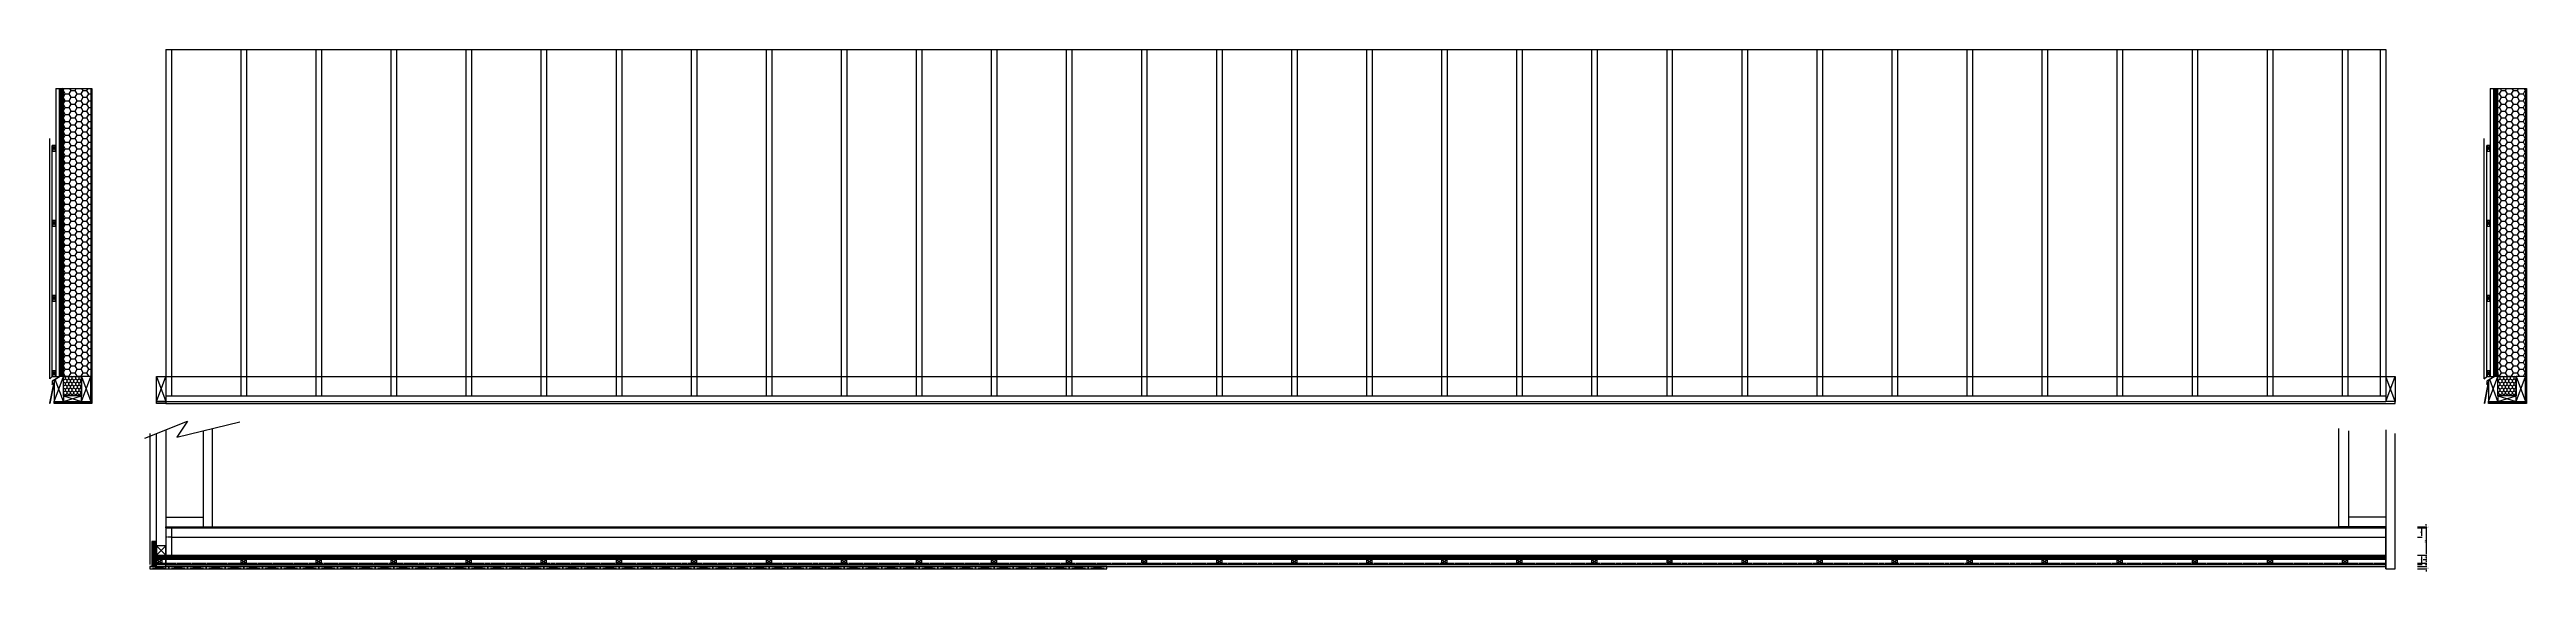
# Model space of a CAD drawing. Header units: millimetres. Extents: x -21175 to -1372, y -2274 to 1893.
import ezdxf

# ---------------------------------------------------------------- set-up
doc = ezdxf.new("R2010")
doc.units = ezdxf.units.MM
doc.linetypes.add('ACAD_ISO02W100', pattern=[15, 12, -3])
doc.layers.get('0').update_dxf_attribs({"lineweight": 25, "true_color": 0xffffff})
doc.layers.get('Defpoints').update_dxf_attribs({"true_color": 0xffffff})
for name, color, linetype, lineweight, true_color in [('ardoise', 253, 'Continuous', 25, 0xa0a0a4), ('cotes', 178, 'Continuous', 25, 0x000000), ('larmier', 1, 'Continuous', 25, 0xff0000), ('Madrier', 1, 'Continuous', 25, 0xff0000)]:
    doc.layers.add(name, color=color, linetype=linetype, lineweight=lineweight, true_color=true_color)
doc.styles.add('QCADDimTextStyle', font='txt')
doc.dimstyles.new('QCADDimStyle', dxfattribs={"dimtxt": 10, "dimasz": 10, "dimexe": 5, "dimexo": 2.5, "dimgap": 2.5, "dimtad": 1, "dimtoh": 1, "dimdec": 4, "dimzin": 0, "dimdsep": 46, "dimtxsty": 'QCADDimTextStyle', "dimcen": 0.09, "dimadec": 0, "dimazin": 0, "dimtfac": 1, "dimtdec": 4, "dimtofl": 0, "dimtmove": 0, "dimatfit": 3, "dimfxl": 1, "dimtolj": 1, "dimtzin": 0, "dimarcsym": 0})

# ---------------------------------------------------------------- blocks, each defined once
blk = doc.blocks.new('tasseau')
for p, q in [((0, 45), (-27, 45)), ((-27, 45), (-27, 0)), ((-27, 0), (0, 45)), ((-27, 45), (0, 0)), ((-27, 0), (0, 0)), ((0, 0), (0, 45))]:
    blk.add_line(p, q)
blk = doc.blocks.new('*D7')
at = {"layer": 'cotes', "color": 0, "lineweight": -2}
for p, q in [((-2243, -1917), (-2168, -1917)), ((-2243, -1925), (-2168, -1925)), ((-2173, -1907), (-2173, -1897)), ((-2173, -1935), (-2173, -1945))]:
    blk.add_line(p, q, dxfattribs=at)
at = {"layer": 'cotes', "color": 0}
for points in [[(-2175, -1907), (-2172, -1907), (-2173, -1917)], [(-2172, -1935), (-2175, -1935), (-2173, -1925)]]:
    blk.add_solid(points, dxfattribs=at)
at = {"layer": 'Defpoints', "color": 0}
for p in [(-2246, -1917), (-2246, -1925), (-2173, -1925)]:
    blk.add_point(p, dxfattribs=at)
at = {"layer": 'cotes', "color": 0, "insert": (-2160, -1921), "char_height": 10, "attachment_point": 5, "style": 'QCADDimTextStyle'}
blk.add_mtext('\\A1;8', dxfattribs=at)
blk = doc.blocks.new('*D8')
at = {"layer": 'cotes', "color": 0, "lineweight": -2}
for p, q in [((-2243, -1925), (-2205, -1925)), ((-2210, -1935), (-2210, -1990)), ((-2243, -2000), (-2205, -2000))]:
    blk.add_line(p, q, dxfattribs=at)
at = {"layer": 'cotes', "color": 0}
for points in [[(-2208, -1935), (-2212, -1935), (-2210, -1925)], [(-2212, -1990), (-2208, -1990), (-2210, -2000)]]:
    blk.add_solid(points, dxfattribs=at)
at = {"layer": 'Defpoints', "color": 0}
for p in [(-2246, -1925), (-2246, -2000), (-2210, -2000)]:
    blk.add_point(p, dxfattribs=at)
at = {"layer": 'cotes', "color": 0, "insert": (-2218, -1962), "char_height": 10, "attachment_point": 5, "rotation": 90, "style": 'QCADDimTextStyle'}
blk.add_mtext('\\A1;75', dxfattribs=at)
blk = doc.blocks.new('*D9')
at = {"layer": 'cotes', "color": 0, "lineweight": -2}
for p, q in [((-2243, -1925), (-2168, -1925)), ((-2173, -1935), (-2173, -2135)), ((-2243, -2145), (-2168, -2145))]:
    blk.add_line(p, q, dxfattribs=at)
at = {"layer": 'cotes', "color": 0}
for points in [[(-2172, -1935), (-2175, -1935), (-2173, -1925)], [(-2175, -2135), (-2172, -2135), (-2173, -2145)]]:
    blk.add_solid(points, dxfattribs=at)
at = {"layer": 'Defpoints', "color": 0}
for p in [(-2246, -1925), (-2246, -2145), (-2173, -2145)]:
    blk.add_point(p, dxfattribs=at)
at = {"layer": 'cotes', "color": 0, "insert": (-2181, -2035), "char_height": 10, "attachment_point": 5, "rotation": 90, "style": 'QCADDimTextStyle'}
blk.add_mtext('\\A1;220', dxfattribs=at)
blk = doc.blocks.new('*D10')
at = {"layer": 'cotes', "color": 0, "lineweight": -2}
for p, q in [((-2198, -2145), (-2168, -2145)), ((-2173, -2155), (-2173, -2170)), ((-2198, -2180), (-2168, -2180))]:
    blk.add_line(p, q, dxfattribs=at)
at = {"layer": 'cotes', "color": 0}
for points in [[(-2172, -2155), (-2175, -2155), (-2173, -2145)], [(-2175, -2170), (-2172, -2170), (-2173, -2180)]]:
    blk.add_solid(points, dxfattribs=at)
at = {"layer": 'Defpoints', "color": 0}
for p in [(-2200, -2145), (-2200, -2180), (-2173, -2180)]:
    blk.add_point(p, dxfattribs=at)
at = {"layer": 'cotes', "color": 0, "insert": (-2181, -2162), "char_height": 10, "attachment_point": 5, "rotation": 90, "style": 'QCADDimTextStyle'}
blk.add_mtext('\\A1;35', dxfattribs=at)
blk = doc.blocks.new('*D11')
at = {"layer": 'cotes', "color": 0, "lineweight": -2}
for p, q in [((-2243, -2145), (-2205, -2145)), ((-2210, -2155), (-2210, -2210)), ((-2243, -2220), (-2205, -2220))]:
    blk.add_line(p, q, dxfattribs=at)
at = {"layer": 'cotes', "color": 0}
for points in [[(-2208, -2155), (-2212, -2155), (-2210, -2145)], [(-2212, -2210), (-2208, -2210), (-2210, -2220)]]:
    blk.add_solid(points, dxfattribs=at)
at = {"layer": 'Defpoints', "color": 0}
for p in [(-2246, -2145), (-2246, -2220), (-2210, -2220)]:
    blk.add_point(p, dxfattribs=at)
at = {"layer": 'cotes', "color": 0, "insert": (-2218, -2182), "char_height": 10, "attachment_point": 5, "rotation": 90, "style": 'QCADDimTextStyle'}
blk.add_mtext('\\A1;75', dxfattribs=at)
blk = doc.blocks.new('*D12')
at = {"layer": 'cotes', "color": 0, "lineweight": -2}
for p, q in [((-2195, -2180), (-2168, -2180)), ((-2195, -2207), (-2168, -2207)), ((-2173, -2190), (-2173, -2197))]:
    blk.add_line(p, q, dxfattribs=at)
at = {"layer": 'cotes', "color": 0}
for points in [[(-2172, -2190), (-2175, -2190), (-2173, -2180)], [(-2175, -2197), (-2172, -2197), (-2173, -2207)]]:
    blk.add_solid(points, dxfattribs=at)
at = {"layer": 'Defpoints', "color": 0}
for p in [(-2198, -2180), (-2198, -2207), (-2173, -2207)]:
    blk.add_point(p, dxfattribs=at)
at = {"layer": 'cotes', "color": 0, "insert": (-2181, -2194), "char_height": 10, "attachment_point": 5, "rotation": 90, "style": 'QCADDimTextStyle'}
blk.add_mtext('\\A1;27', dxfattribs=at)
blk = doc.blocks.new('*D13')
at = {"layer": 'cotes', "color": 0, "lineweight": -2}
for p, q in [((-2243, -2207), (-2168, -2207)), ((-2243, -2234), (-2168, -2234)), ((-2173, -2217), (-2173, -2224))]:
    blk.add_line(p, q, dxfattribs=at)
at = {"layer": 'cotes', "color": 0}
for points in [[(-2172, -2217), (-2175, -2217), (-2173, -2207)], [(-2175, -2224), (-2172, -2224), (-2173, -2234)]]:
    blk.add_solid(points, dxfattribs=at)
at = {"layer": 'Defpoints', "color": 0}
for p in [(-2246, -2207), (-2246, -2234), (-2173, -2234)]:
    blk.add_point(p, dxfattribs=at)
at = {"layer": 'cotes', "color": 0, "insert": (-2181, -2220), "char_height": 10, "attachment_point": 5, "rotation": 90, "style": 'QCADDimTextStyle'}
blk.add_mtext('\\A1;27', dxfattribs=at)
blk = doc.blocks.new('*D14')
at = {"layer": 'cotes', "color": 0, "lineweight": -2}
for p, q in [((-2243, -2234), (-2168, -2234)), ((-2243, -2254), (-2168, -2254)), ((-2173, -2224), (-2173, -2214)), ((-2173, -2264), (-2173, -2274))]:
    blk.add_line(p, q, dxfattribs=at)
at = {"layer": 'cotes', "color": 0}
for points in [[(-2175, -2224), (-2172, -2224), (-2173, -2234)], [(-2172, -2264), (-2175, -2264), (-2173, -2254)]]:
    blk.add_solid(points, dxfattribs=at)
at = {"layer": 'Defpoints', "color": 0}
for p in [(-2246, -2234), (-2246, -2254), (-2173, -2234)]:
    blk.add_point(p, dxfattribs=at)
at = {"layer": 'cotes', "color": 0, "insert": (-2160, -2244), "char_height": 10, "attachment_point": 5, "style": 'QCADDimTextStyle'}
blk.add_mtext('\\A1;20', dxfattribs=at)
blk = doc.blocks.new('tasseau_plan')
for p, q in [((45, 0), (0, 0)), ((0, 0), (0, -27)), ((0, -27), (45, 0)), ((0, 0), (45, -27)), ((45, -27), (45, 0)), ((0, -27), (45, -27))]:
    blk.add_line(p, q)
blk = doc.blocks.new('75x75')
for p, q in [((0, 75), (-75, 75)), ((-75, 75), (-75, 0)), ((-75, 75), (0, 0)), ((-75, 0), (0, 75)), ((-75, 0), (0, 0)), ((0, 0), (0, 75))]:
    blk.add_line(p, q)
blk = doc.blocks.new('bardage_vertical')
for p, q in [((150, 0), (0, 0)), ((0, 0), (0, -20)), ((0, -20), (150, 0)), ((0, 0), (150, -20)), ((150, -20), (150, 0)), ((0, -20), (150, -20))]:
    blk.add_line(p, q)
blk = doc.blocks.new('fibralith')
h = blk.add_hatch()
h.set_pattern_fill('JIS_WOOD', color=256, scale=5, style=0)
h.paths.add_polyline_path([(-35, 0), (0, 0), (0, 200), (-35, 200)], flags=0)
for p, q in [((0, 200), (-35, 200)), ((-35, 200), (-35, 0)), ((0, 0), (0, 200)), ((-35, 0), (0, 0))]:
    blk.add_line(p, q)
blk = doc.blocks.new('montant')
for p, q in [((0, 2765), (0, 0)), ((0, 2765), (45, 2765)), ((45, 2765), (45, 0)), ((0, 0), (45, 0))]:
    blk.add_line(p, q)

msp = doc.modelspace()

# ---------------------------------------------------------------- hatches: boundary and pattern name
h = msp.add_hatch()
h.set_pattern_fill('JIS_WOOD', color=256, scale=10, angle=90, style=0)
h.paths.add_polyline_path([(-21063.84737, -717), (-21098.84737, -717), (-21098.84737, 1583), (-21063.84737, 1583)], flags=0)
at = {"true_color": 0xffff00}
h = msp.add_hatch(dxfattribs=at)
h.set_pattern_fill('HONEY', color=2, scale=10, style=0)
h.paths.add_polyline_path([(-20918.84737, -717), (-21063.84737, -717), (-21063.84737, 1583), (-20843.84737, 1583), (-20843.84737, -717), (-20918.84737, -717)], flags=0)
h = msp.add_hatch()
h.set_pattern_fill('JIS_WOOD', color=256, scale=10, angle=90, style=0)
h.paths.add_polyline_path([(-20843.84737, -917), (-20843.84737, -717), (-20843.84737, 1583), (-20835.84737, 1583), (-20835.84737, -917)], flags=0)
h = msp.add_hatch()
h.set_pattern_fill('JIS_WOOD', color=256, scale=10, angle=90, style=0)
h.paths.add_polyline_path([(-1600, -717), (-1635, -717), (-1635, 1583), (-1600, 1583)], flags=0)
h = msp.add_hatch(dxfattribs=at)
h.set_pattern_fill('HONEY', color=2, scale=10, style=0)
h.paths.add_polyline_path([(-1455, -717), (-1600, -717), (-1600, 1583), (-1380, 1583), (-1380, -717), (-1455, -717)], flags=0)
h = msp.add_hatch()
h.set_pattern_fill('JIS_WOOD', color=256, scale=10, angle=90, style=0)
h.paths.add_polyline_path([(-1380, -917), (-1380, -717), (-1380, 1583), (-1372, 1583), (-1372, -917)], flags=0)
at = {"true_color": 0xff7f00}
h = msp.add_hatch(dxfattribs=at)
h.set_pattern_fill('HONEY', color=30, scale=5, angle=90, style=0)
h.paths.add_polyline_path([(-21063.84737, -717), (-20918.84737, -717), (-20918.84737, -872), (-21063.84737, -872)], flags=0)
h = msp.add_hatch(dxfattribs=at)
h.set_pattern_fill('HONEY', color=30, scale=5, angle=90, style=0)
h.paths.add_polyline_path([(-1600, -717), (-1455, -717), (-1455, -872), (-1600, -872)], flags=0)
h = msp.add_hatch()
h.set_pattern_fill('JIS_WOOD', color=256, scale=10, style=0)
h.paths.add_polyline_path([(-21138.84737, -917), (-20835.84737, -917), (-20835.84737, -932), (-21138.84737, -932)], flags=0)
h = msp.add_hatch()
h.set_pattern_fill('JIS_WOOD', color=256, scale=10, style=0)
h.paths.add_polyline_path([(-1675, -917), (-1372, -917), (-1372, -932), (-1675, -932)], flags=0)
h = msp.add_hatch()
h.set_pattern_fill('JIS_WOOD', color=256, scale=5, angle=90, style=0)
h.paths.add_polyline_path([(-20245.79555, -1917), (-2495.79555, -1917), (-2495.79555, -1925), (-20245.79555, -1925)], flags=0)
h = msp.add_hatch()
h.set_pattern_fill('JIS_WOOD', color=256, scale=5, angle=90, style=0)
h.paths.add_polyline_path([(-2495.79555, -2180), (-2495.79555, -2145), (-20320.68919, -2144.88086), (-20320.79555, -2180)], flags=0)

# ---------------------------------------------------------------- linework, layer by layer
for p, q in [((-20245.79555, 1893), (-2495.79555, 1893)), ((-2540.79555, 1893), (-2540.79555, -872)), ((-2495.79555, 1893), (-2495.79555, -872)), ((-21125.84737, 1583), (-21125.84737, -717)), ((-21125.84737, 1583), (-21098.84737, 1583)), ((-21098.84737, 1583), (-21098.84737, -717)), ((-21098.84737, 1583), (-21063.84737, 1583)), ((-21063.84737, -717), (-21063.84737, 1583)), ((-21063.84737, 1583), (-20843.84737, 1583)), ((-20843.84737, 1583), (-20843.84737, -717)), ((-20843.84737, 1583), (-20835.84737, 1583)), ((-20835.84737, 1583), (-20835.84737, -917)), ((-1662, 1583), (-1662, -717)), ((-1662, 1583), (-1635, 1583)), ((-1635, 1583), (-1635, -717)), ((-1635, 1583), (-1600, 1583)), ((-1600, -717), (-1600, 1583)), ((-1600, 1583), (-1380, 1583)), ((-1380, 1583), (-1380, -717)), ((-1380, 1583), (-1372, 1583)), ((-1372, 1583), (-1372, -917)), ((-21172.84737, -737), (-21172.84737, 1183)), ((-21152.84737, -717), (-21152.84737, 1128)), ((-1709, -737), (-1709, 1183)), ((-1689, -717), (-1689, 1128)), ((-21172.84737, -737), (-21152.84737, -717)), ((-21138.84737, -917), (-21063.84737, -717)), ((-21088.84737, -717), (-21138.84737, -745.86751)), ((-21138.84737, -745.86751), (-21138.84737, -917)), ((-21063.84737, -917), (-21129.94867, -740.72985)), ((-21125.84737, -717), (-21098.84737, -717)), ((-21063.84737, -717), (-21098.84737, -717)), ((-21063.84737, -872), (-21063.84737, -717)), ((-21063.84737, -717), (-20918.84737, -717)), ((-20843.84737, -717), (-20918.84737, -717)), ((-20918.84737, -717), (-20918.84737, -872)), ((-20918.84737, -917), (-20843.84737, -717)), ((-20918.84737, -717), (-20843.84737, -917)), ((-20918.84737, -872), (-20918.84737, -717)), ((-20843.84737, -917), (-20843.84737, -717)), ((-1709, -737), (-1689, -717)), ((-1675, -917), (-1600, -717)), ((-1625, -717), (-1675, -745.86751)), ((-1675, -745.86751), (-1675, -917)), ((-1600, -917), (-1666.10131, -740.72985)), ((-1662, -717), (-1635, -717)), ((-1600, -717), (-1635, -717)), ((-1600, -872), (-1600, -717)), ((-1600, -717), (-1455, -717)), ((-1380, -717), (-1455, -717)), ((-1455, -717), (-1455, -872)), ((-1455, -917), (-1380, -717)), ((-1455, -717), (-1380, -917)), ((-1455, -872), (-1455, -717)), ((-1380, -917), (-1380, -717)), ((-21138.84737, -917), (-21063.84737, -917)), ((-21138.84737, -917), (-20835.84737, -917)), ((-21138.84737, -932), (-21138.84737, -917)), ((-20835.84737, -932), (-21138.84737, -932)), ((-20918.84737, -872), (-21063.84737, -872)), ((-21063.84737, -872), (-21063.84737, -917)), ((-21063.84737, -917), (-20918.84737, -872)), ((-21063.84737, -872), (-20918.84737, -917)), ((-21063.84737, -917), (-20918.84737, -917)), ((-20918.84737, -917), (-20918.84737, -872)), ((-20918.84737, -917), (-20843.84737, -917)), ((-20835.84737, -917), (-20843.84737, -917)), ((-20835.84737, -917), (-20835.84737, -932)), ((-20320.79555, -932), (-20320.79555, -917)), ((-20320.79555, -917), (-20245.79555, -917)), ((-20245.79555, -932), (-20320.79555, -932)), ((-20245.79555, -872), (-2495.79555, -872)), ((-20245.79555, -917), (-20245.79555, -932)), ((-20245.79555, -917), (-2495.79555, -917)), ((-20245.79555, -932), (-2420.79555, -932)), ((-2495.79555, -872), (-2495.79555, -917)), ((-2420.79555, -932), (-2420.79555, -917)), ((-1675, -917), (-1600, -917)), ((-1675, -917), (-1372, -917)), ((-1675, -932), (-1675, -917)), ((-1372, -932), (-1675, -932)), ((-1455, -872), (-1600, -872)), ((-1600, -872), (-1600, -917)), ((-1600, -917), (-1455, -872)), ((-1600, -872), (-1455, -917)), ((-1600, -917), (-1455, -917)), ((-1455, -917), (-1455, -872)), ((-1455, -917), (-1380, -917)), ((-1372, -917), (-1380, -917)), ((-1372, -917), (-1372, -932)), ((-20413.58913, -1210.99588), (-20071.31104, -1074.06391)), ((-20370.79555, -2220), (-20370.79555, -1173.87282)), ((-20071.31104, -1074.06391), (-20157.83687, -1202.74335)), ((-20157.83687, -1202.74335), (-19654.21215, -1080.71974)), ((-20245.79555, -1917), (-2495.79555, -1917)), ((-20245.79555, -1925), (-20245.79555, -1917)), ((-20245.79555, -1925), (-20245.79555, -2000)), ((-2495.79555, -1925), (-2495.79555, -1917)), ((-2495.79555, -2000), (-2495.79555, -1925)), ((-2495.79555, -2145), (-2495.79555, -1925)), ((-20245.79555, -2000), (-20245.79555, -2145)), ((-20245.79555, -2207), (-20245.79555, -2145)), ((-2495.79555, -2207), (-2495.79555, -2145)), ((-2495.79555, -2180), (-20320.79555, -2180)), ((-20320.79555, -2234), (-2495.79555, -2234)), ((-20245.79555, -2220), (-20245.79555, -2207)), ((-20245.79555, -2234), (-20245.79555, -2220)), ((-20245.79555, -2254), (-20245.79555, -2234)), ((-2495.79555, -2220), (-2495.79555, -2207)), ((-2495.79555, -2234), (-2495.79555, -2220)), ((-2495.79555, -2254), (-2495.79555, -2234))]:
    msp.add_line(p, q)
at = {"linetype": 'ACAD_ISO02W100'}
msp.add_line((-20320.79555, -2207), (-2495.79555, -2207), dxfattribs=at)
at = {"layer": 'ardoise'}
for p, q in [((-21141.79091, -762.83526), (-21174.96845, -931.42071)), ((-21138.84737, -763.41454), (-21172.02491, -932)), ((-21141.79091, -762.83526), (-21138.84737, -763.41454)), ((-1677.94354, -762.83526), (-1711.12108, -931.42071)), ((-1675, -763.41454), (-1708.17754, -932)), ((-1677.94354, -762.83526), (-1675, -763.41454)), ((-21174.96845, -931.42071), (-21172.02491, -932)), ((-1711.12108, -931.42071), (-1708.17754, -932))]:
    msp.add_line(p, q, dxfattribs=at)
at = {"layer": 'larmier'}
for p, q in [((-21088.84737, -717), (-21153.79927, -754.5)), ((-21153.79927, -754.5), (-21153.79927, -780.63249)), ((-21153.79927, -780.63249), (-21148.84737, -767)), ((-21062.8366, -717), (-21088.84737, -717)), ((-21063.84737, -685.54068), (-21062.8366, -717)), ((-1625, -717), (-1689.95191, -754.5)), ((-1689.95191, -754.5), (-1689.95191, -780.63249)), ((-1689.95191, -780.63249), (-1685, -767)), ((-1598.98923, -717), (-1625, -717)), ((-1600, -685.54068), (-1598.98923, -717))]:
    msp.add_line(p, q, dxfattribs=at)
at = {"layer": 'Madrier'}
for p, q in [((-20320.79555, -917), (-20320.79555, -717)), ((-20320.79555, -717), (-20245.79555, -717)), ((-20320.79555, -917), (-20245.79555, -717)), ((-20320.79555, -717), (-20245.79555, -917)), ((-20245.79555, -717), (-2495.79555, -717)), ((-20245.79555, -717), (-20245.79555, -917)), ((-2495.79555, -717), (-2495.79555, -917)), ((-2495.79555, -717), (-2420.79555, -717)), ((-2420.79555, -917), (-2495.79555, -717)), ((-2495.79555, -917), (-2420.79555, -717)), ((-2420.79555, -717), (-2420.79555, -917)), ((-20245.79555, -917), (-20320.79555, -917)), ((-20245.79555, -917), (-2495.79555, -917)), ((-2420.79555, -917), (-2495.79555, -917)), ((-20320.79555, -2220), (-20320.79555, -1173.87282)), ((-20245.79555, -1143.86828), (-20245.79555, -2220)), ((-19945.79555, -1151.3677), (-19945.79555, -1917)), ((-19870.79555, -1917), (-19870.79555, -1133.1959)), ((-2870.79555, -1917), (-2870.79555, -1133.1959)), ((-2795.79555, -1151.3677), (-2795.79555, -1917)), ((-2495.79555, -1143.86828), (-2495.79555, -2254)), ((-2420.79555, -2254), (-2420.79555, -1173.87282)), ((-20245.79555, -1842), (-19945.79555, -1842)), ((-20245.79555, -1917), (-19945.79555, -1917)), ((-20245.79555, -1925), (-2495.79555, -1925)), ((-20245.79555, -1925), (-20245.79555, -2145)), ((-20200.79555, -1925), (-20200.79555, -2145)), ((-19945.79555, -1917), (-19870.79555, -1917)), ((-2795.79555, -1917), (-2870.79555, -1917)), ((-2495.79555, -1842), (-2795.79555, -1842)), ((-2495.79555, -1917), (-2795.79555, -1917)), ((-20245.79555, -2145), (-2495.79555, -2145)), ((-20200.79555, -2000), (-2495.79555, -2000)), ((-20245.79555, -2220), (-20320.79555, -2220)), ((-20245.79555, -2220), (-2495.79555, -2220)), ((-2495.79555, -2254), (-2420.79555, -2254))]:
    msp.add_line(p, q, dxfattribs=at)
at = {"layer": 'Madrier', "linetype": 'ACAD_ISO02W100'}
msp.add_line((-20200.79555, -2000), (-20245.79555, -2000), dxfattribs=at)

# ---------------------------------------------------------------- block references
for name, p in [('montant', (-20245.79555, -872)), ('montant', (-19645.79555, -872)), ('montant', (-19045.79555, -872)), ('montant', (-18445.79555, -872)), ('montant', (-17845.79555, -872)), ('montant', (-17245.79555, -872)), ('montant', (-16645.79555, -872)), ('montant', (-16045.79555, -872)), ('montant', (-15445.79555, -872)), ('montant', (-14845.79555, -872)), ('montant', (-14245.79555, -872)), ('montant', (-13645.79555, -872)), ('montant', (-13045.79555, -872)), ('montant', (-12445.79555, -872)), ('montant', (-11845.79555, -872)), ('montant', (-11245.79555, -872)), ('montant', (-10645.79555, -872)), ('montant', (-10045.79555, -872)), ('montant', (-9445.79555, -872)), ('montant', (-8845.79555, -872)), ('montant', (-8245.79555, -872)), ('montant', (-7645.79555, -872)), ('montant', (-7045.79555, -872)), ('montant', (-6445.79555, -872)), ('montant', (-5845.79555, -872)), ('montant', (-5245.79555, -872)), ('montant', (-4645.79555, -872)), ('montant', (-4045.79555, -872)), ('montant', (-3445.79555, -872)), ('montant', (-2845.79555, -872)), ('tasseau', (-21125.84737, 1083)), ('tasseau', (-1662, 1083)), ('tasseau', (-21125.84737, 483)), ('tasseau', (-1662, 483)), ('tasseau', (-21125.84737, -117)), ('tasseau', (-1662, -117)), ('tasseau', (-21125.84737, -717)), ('tasseau', (-1662, -717)), ('fibralith', (-20320.79555, -2234)), ('75x75', (-20245.79555, -2145)), ('bardage_vertical', (-20371.79555, -2234)), ('tasseau_plan', (-20320.79555, -2180)), ('bardage_vertical', (-20221.79555, -2234)), ('bardage_vertical', (-20071.79555, -2234)), ('bardage_vertical', (-19921.79555, -2234)), ('bardage_vertical', (-19771.79555, -2234)), ('tasseau_plan', (-19645.79555, -2180)), ('bardage_vertical', (-19621.79555, -2234)), ('bardage_vertical', (-19471.79555, -2234)), ('bardage_vertical', (-19321.79555, -2234)), ('bardage_vertical', (-19171.79555, -2234)), ('tasseau_plan', (-19045.79555, -2180)), ('bardage_vertical', (-19021.79555, -2234)), ('bardage_vertical', (-18871.79555, -2234)), ('bardage_vertical', (-18721.79555, -2234)), ('bardage_vertical', (-18571.79555, -2234)), ('tasseau_plan', (-18445.79555, -2180)), ('bardage_vertical', (-18421.79555, -2234)), ('bardage_vertical', (-18271.79555, -2234)), ('bardage_vertical', (-18121.79555, -2234)), ('bardage_vertical', (-17971.79555, -2234)), ('tasseau_plan', (-17845.79555, -2180)), ('bardage_vertical', (-17821.79555, -2234)), ('bardage_vertical', (-17671.79555, -2234)), ('bardage_vertical', (-17521.79555, -2234)), ('bardage_vertical', (-17371.79555, -2234)), ('tasseau_plan', (-17245.79555, -2180)), ('bardage_vertical', (-17221.79555, -2234)), ('bardage_vertical', (-17071.79555, -2234)), ('bardage_vertical', (-16921.79555, -2234)), ('bardage_vertical', (-16771.79555, -2234)), ('tasseau_plan', (-16645.79555, -2180)), ('bardage_vertical', (-16621.79555, -2234)), ('bardage_vertical', (-16471.79555, -2234)), ('bardage_vertical', (-16321.79555, -2234)), ('bardage_vertical', (-16171.79555, -2234)), ('tasseau_plan', (-16045.79555, -2180)), ('bardage_vertical', (-16021.79555, -2234)), ('bardage_vertical', (-15871.79555, -2234)), ('bardage_vertical', (-15721.79555, -2234)), ('bardage_vertical', (-15571.79555, -2234)), ('tasseau_plan', (-15445.79555, -2180)), ('bardage_vertical', (-15421.79555, -2234)), ('bardage_vertical', (-15271.79555, -2234)), ('bardage_vertical', (-15121.79555, -2234)), ('bardage_vertical', (-14971.79555, -2234)), ('tasseau_plan', (-14845.79555, -2180)), ('bardage_vertical', (-14821.79555, -2234)), ('bardage_vertical', (-14671.79555, -2234)), ('bardage_vertical', (-14521.79555, -2234)), ('bardage_vertical', (-14371.79555, -2234)), ('tasseau_plan', (-14245.79555, -2180)), ('bardage_vertical', (-14221.79555, -2234)), ('bardage_vertical', (-14071.79555, -2234)), ('bardage_vertical', (-13921.79555, -2234)), ('bardage_vertical', (-13771.79555, -2234)), ('tasseau_plan', (-13645.79555, -2180)), ('bardage_vertical', (-13621.79555, -2234)), ('bardage_vertical', (-13471.79555, -2234)), ('bardage_vertical', (-13321.79555, -2234)), ('bardage_vertical', (-13171.79555, -2234)), ('tasseau_plan', (-13045.79555, -2180)), ('bardage_vertical', (-13021.79555, -2234)), ('bardage_vertical', (-12871.79555, -2234)), ('tasseau_plan', (-12445.79555, -2180)), ('tasseau_plan', (-11845.79555, -2180)), ('tasseau_plan', (-11245.79555, -2180)), ('tasseau_plan', (-10645.79555, -2180)), ('tasseau_plan', (-10045.79555, -2180)), ('tasseau_plan', (-9445.79555, -2180)), ('tasseau_plan', (-8845.79555, -2180)), ('tasseau_plan', (-8245.79555, -2180)), ('tasseau_plan', (-7645.79555, -2180)), ('tasseau_plan', (-7045.79555, -2180)), ('tasseau_plan', (-6445.79555, -2180)), ('tasseau_plan', (-5845.79555, -2180)), ('tasseau_plan', (-5245.79555, -2180)), ('tasseau_plan', (-4645.79555, -2180)), ('tasseau_plan', (-4045.79555, -2180)), ('tasseau_plan', (-3445.79555, -2180)), ('tasseau_plan', (-2845.79555, -2180))]:
    msp.add_blockref(name, p)

# ---------------------------------------------------------------- dimensions: what is measured, and where the dimension line sits
at = {"layer": 'cotes'}
for base, p1, p2, picture, middle in [((-2173.27282, -1925), (-2245.79555, -1917), (-2245.79555, -1925), '*D7', (-2159.52282, -1921)), ((-2210, -2000), (-2245.79555, -1925), (-2245.79555, -2000), '*D8', (-2217.5, -1962.5)), ((-2173.27282, -2145), (-2245.79555, -1925), (-2245.79555, -2145), '*D9', (-2180.77282, -2035)), ((-2210, -2220), (-2245.79555, -2145), (-2245.79555, -2220), '*D11', (-2217.5, -2182.5)), ((-2173.27282, -2180), (-2200, -2145), (-2200, -2180), '*D10', (-2180.77282, -2162.5)), ((-2173.27282, -2234), (-2245.79555, -2207), (-2245.79555, -2234), '*D13', (-2180.77282, -2220.5)), ((-2173.27282, -2234), (-2245.79555, -2254), (-2245.79555, -2234), '*D14', (-2159.52282, -2244)), ((-2173.27282, -2207), (-2197.5, -2180), (-2197.5, -2207), '*D12', (-2180.77282, -2193.5))]:
    dim = msp.add_linear_dim(base=base, p1=p1, p2=p2, angle=90, dimstyle='QCADDimStyle', override={"dimtxt": 10, "dimasz": 10, "dimexe": 5, "dimexo": 2.5, "dimgap": 2.5, "dimzin": 8, "dimclrd": 0, "dimclre": 0, "dimclrt": 0, "dimazin": 2, "dimtmove": 2}, dxfattribs=at)
    dim.commit()
    dim.dimension.update_dxf_attribs({"geometry": picture, "text_midpoint": middle})

doc.saveas('drawing.dxf')
